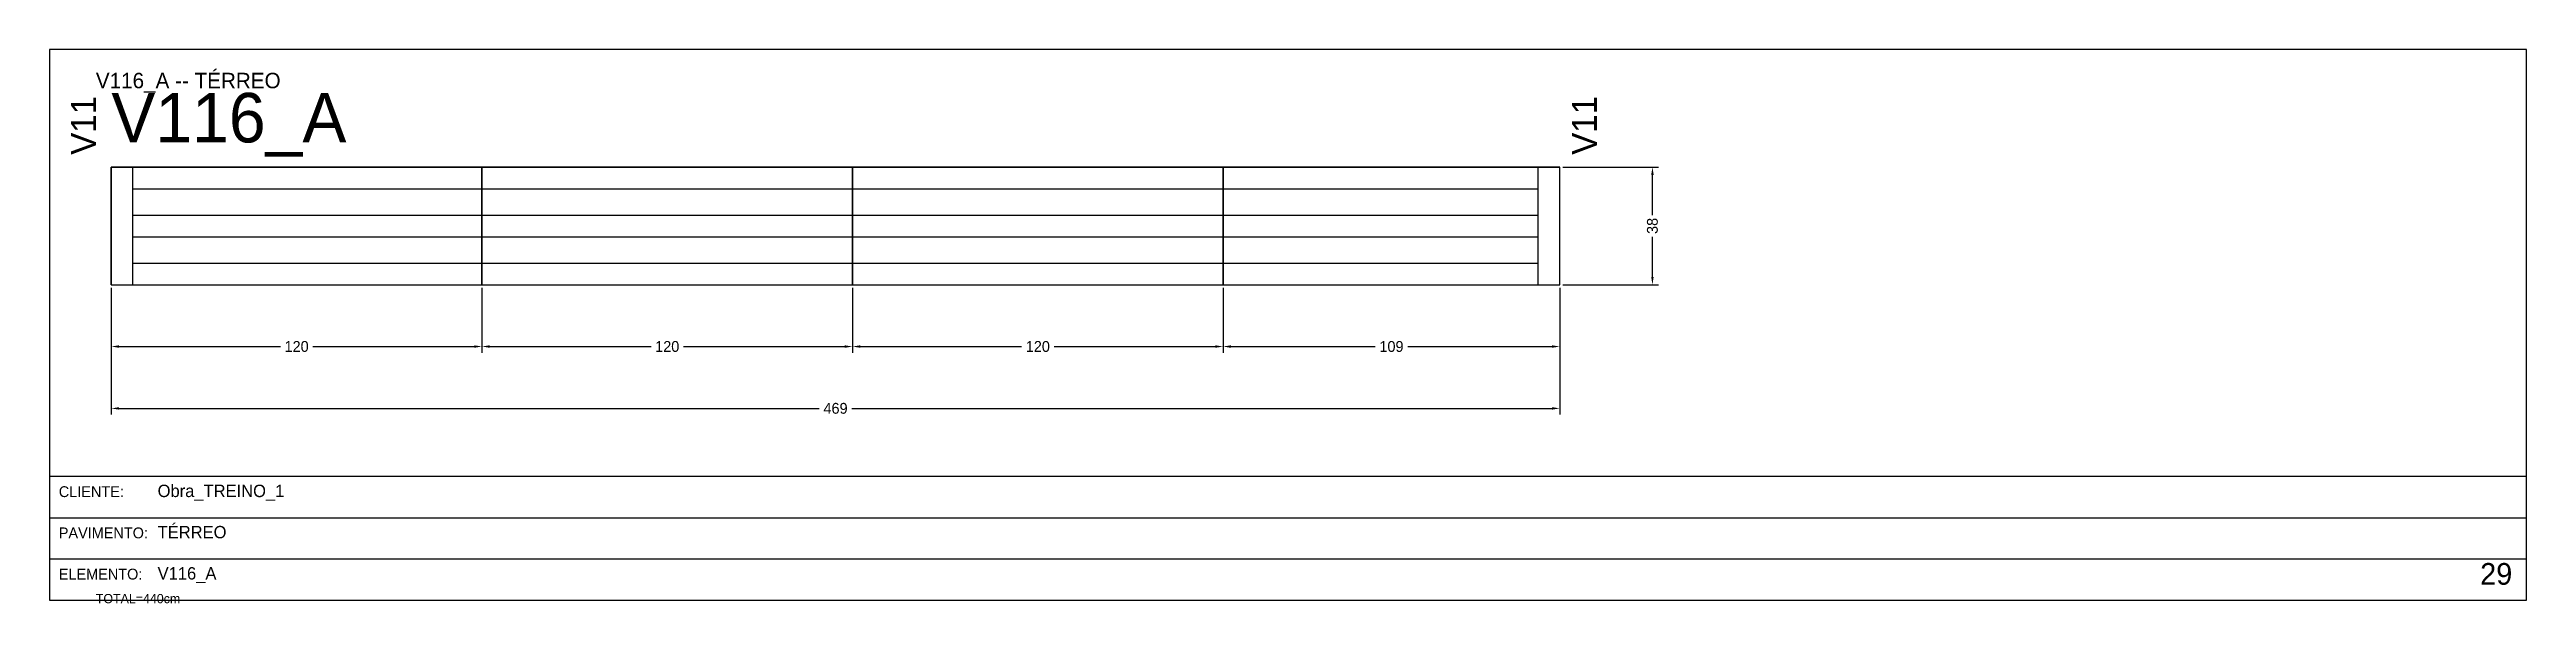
# Model space of a CAD drawing. Header units: metres. Extents: x 0 to 3268, y -4496 to 124.
# Drawn here: x 0 to 802, y -2425 to -2246 of the extents above; entities that cross this region are included whole.
import ezdxf

# ---------------------------------------------------------------- set-up
doc = ezdxf.new("R2010")
doc.units = ezdxf.units.M
for name, color, linetype in [('5', 5, 'Continuous'), ('BORDA_CELULA', 9, 'Continuous'), ('CARIMBO', 9, 'Continuous'), ('COTA', 241, 'Continuous'), ('NOMENCLATURA', 7, 'Continuous'), ('Painéis', 200, 'Continuous'), ('SARR_2.2x7', 40, 'Continuous')]:
    doc.layers.add(name, color=color, linetype=linetype)
doc.dimstyles.new('COTA', dxfattribs={"dimtxt": 3.5, "dimasz": 2.5, "dimexe": 2, "dimexo": 1, "dimgap": 0.9, "dimtad": 1, "dimdec": 0, "dimrnd": 1, "dimcen": 2.5, "dimclrd": 4, "dimclre": 4, "dimclrt": 4, "dimazin": 3, "dimtfac": 1, "dimtmove": 0, "dimatfit": 3})

msp = doc.modelspace()

# ---------------------------------------------------------------- texts
at = {"layer": '5'}
for p in [(15, -2280), (501, -2280)]:
    msp.add_text('V11', height=8, rotation=90, dxfattribs=at).set_placement(p)
at = {"layer": 'CARIMBO', "color": 9}
for s, p in [('CLIENTE:', (3, -2390.67)), ('PAVIMENTO:', (3, -2404)), ('ELEMENTO:', (3, -2417.33))]:
    msp.add_text(s, height=3.5, dxfattribs=at).set_placement(p)
at = {"layer": 'CARIMBO', "color": 2}
for s, p in [('Obra_TREINO_1', (35, -2390.67)), ('TÉRREO', (35, -2404)), ('V116_A', (35, -2417.33))]:
    msp.add_text(s, height=4, dxfattribs=at).set_placement(p)
at = {"layer": 'CARIMBO', "color": 3}
msp.add_text('29', height=7, dxfattribs=at).set_placement((787, -2419))
at = {"layer": 'COTA'}
msp.add_text('TOTAL=440cm', height=3, dxfattribs=at).set_placement((15, -2425))
at = {"layer": 'NOMENCLATURA'}
for s, height, p in [('V116_A -- TÉRREO', 5, (15, -2258.5)), ('V116_A', 16, (20, -2276))]:
    msp.add_text(s, height=height, dxfattribs=at).set_placement(p)

# ---------------------------------------------------------------- blocks, each defined once
blk = doc.blocks.new('_CLOSEDFILLED')
at = {"color": 0, "linetype": 'BYBLOCK'}
blk.add_solid([(-1, 0.16), (0, 0), (-1, -0.16)], dxfattribs=at)
blk = doc.blocks.new('*D261')
at = {"color": 4}
for p, q in [((20, -2323), (20, -2344)), ((140, -2323), (140, -2344)), ((22.5, -2342), (74.75, -2342)), ((85.25, -2342), (137.5, -2342))]:
    blk.add_line(p, q, dxfattribs=at)
at = {"layer": 'Defpoints'}
for p in [(20, -2322), (140, -2322), (20, -2342)]:
    blk.add_point(p, dxfattribs=at)
at = {"layer": 'COTA', "color": 4, "xscale": 2.5, "yscale": 2.5, "rotation": 180}
blk.add_blockref('_CLOSEDFILLED', (20, -2342), dxfattribs=at)
at = {"layer": 'COTA', "color": 4, "xscale": 2.5, "yscale": 2.5}
blk.add_blockref('_CLOSEDFILLED', (140, -2342), dxfattribs=at)
at = {"layer": 'COTA', "color": 4, "insert": (80, -2342), "char_height": 3.5, "attachment_point": 5}
blk.add_mtext('120', dxfattribs=at)
blk = doc.blocks.new('*D262')
at = {"color": 4}
for p, q in [((140, -2323), (140, -2344)), ((260, -2323), (260, -2344)), ((142.5, -2342), (194.75, -2342)), ((205.25, -2342), (257.5, -2342))]:
    blk.add_line(p, q, dxfattribs=at)
at = {"layer": 'Defpoints'}
for p in [(140, -2322), (260, -2322), (140, -2342)]:
    blk.add_point(p, dxfattribs=at)
at = {"layer": 'COTA', "color": 4, "xscale": 2.5, "yscale": 2.5, "rotation": 180}
blk.add_blockref('_CLOSEDFILLED', (140, -2342), dxfattribs=at)
at = {"layer": 'COTA', "color": 4, "xscale": 2.5, "yscale": 2.5}
blk.add_blockref('_CLOSEDFILLED', (260, -2342), dxfattribs=at)
at = {"layer": 'COTA', "color": 4, "insert": (200, -2342), "char_height": 3.5, "attachment_point": 5}
blk.add_mtext('120', dxfattribs=at)
blk = doc.blocks.new('*D263')
at = {"color": 4}
for p, q in [((260, -2323), (260, -2344)), ((380, -2323), (380, -2344)), ((262.5, -2342), (314.75, -2342)), ((325.25, -2342), (377.5, -2342))]:
    blk.add_line(p, q, dxfattribs=at)
at = {"layer": 'Defpoints'}
for p in [(260, -2322), (380, -2322), (260, -2342)]:
    blk.add_point(p, dxfattribs=at)
at = {"layer": 'COTA', "color": 4, "xscale": 2.5, "yscale": 2.5, "rotation": 180}
blk.add_blockref('_CLOSEDFILLED', (260, -2342), dxfattribs=at)
at = {"layer": 'COTA', "color": 4, "xscale": 2.5, "yscale": 2.5}
blk.add_blockref('_CLOSEDFILLED', (380, -2342), dxfattribs=at)
at = {"layer": 'COTA', "color": 4, "insert": (320, -2342), "char_height": 3.5, "attachment_point": 5}
blk.add_mtext('120', dxfattribs=at)
blk = doc.blocks.new('*D264')
at = {"color": 4}
for p, q in [((380, -2323), (380, -2344)), ((489, -2323), (489, -2344)), ((382.5, -2342), (429.25, -2342)), ((439.75, -2342), (486.5, -2342))]:
    blk.add_line(p, q, dxfattribs=at)
at = {"layer": 'Defpoints'}
for p in [(380, -2322), (489, -2322), (380, -2342)]:
    blk.add_point(p, dxfattribs=at)
at = {"layer": 'COTA', "color": 4, "xscale": 2.5, "yscale": 2.5, "rotation": 180}
blk.add_blockref('_CLOSEDFILLED', (380, -2342), dxfattribs=at)
at = {"layer": 'COTA', "color": 4, "xscale": 2.5, "yscale": 2.5}
blk.add_blockref('_CLOSEDFILLED', (489, -2342), dxfattribs=at)
at = {"layer": 'COTA', "color": 4, "insert": (434.5, -2342), "char_height": 3.5, "attachment_point": 5}
blk.add_mtext('109', dxfattribs=at)
blk = doc.blocks.new('*D265')
at = {"color": 4}
for p, q in [((20, -2323), (20, -2364)), ((489, -2323), (489, -2364)), ((22.5, -2362), (249.25, -2362)), ((259.75, -2362), (486.5, -2362))]:
    blk.add_line(p, q, dxfattribs=at)
at = {"layer": 'Defpoints'}
for p in [(20, -2322), (489, -2322), (20, -2362)]:
    blk.add_point(p, dxfattribs=at)
at = {"layer": 'COTA', "color": 4, "xscale": 2.5, "yscale": 2.5, "rotation": 180}
blk.add_blockref('_CLOSEDFILLED', (20, -2362), dxfattribs=at)
at = {"layer": 'COTA', "color": 4, "xscale": 2.5, "yscale": 2.5}
blk.add_blockref('_CLOSEDFILLED', (489, -2362), dxfattribs=at)
at = {"layer": 'COTA', "color": 4, "insert": (254.5, -2362), "char_height": 3.5, "attachment_point": 5}
blk.add_mtext('469', dxfattribs=at)
blk = doc.blocks.new('*D266')
at = {"color": 4}
for p, q in [((490, -2284), (521, -2284)), ((519, -2299.5), (519, -2286.5)), ((519, -2319.5), (519, -2306.5)), ((490, -2322), (521, -2322))]:
    blk.add_line(p, q, dxfattribs=at)
at = {"layer": 'Defpoints'}
for p in [(489, -2284), (489, -2322), (519, -2322)]:
    blk.add_point(p, dxfattribs=at)
at = {"layer": 'COTA', "color": 4, "xscale": 2.5, "yscale": 2.5}
for p, rotation in [((519, -2284), 90), ((519, -2322), 270)]:
    blk.add_blockref('_CLOSEDFILLED', p, dxfattribs=dict(at, rotation=rotation))
at = {"layer": 'COTA', "color": 4, "insert": (519, -2303), "char_height": 3.5, "attachment_point": 5, "rotation": 90}
blk.add_mtext('38', dxfattribs=at)
blk = doc.blocks.new('*D267')
at = {"color": 4}
for p, q in [((490, -2284), (521, -2284)), ((519, -2299.5), (519, -2286.5)), ((519, -2319.5), (519, -2306.5)), ((490, -2322), (521, -2322))]:
    blk.add_line(p, q, dxfattribs=at)
at = {"layer": 'Defpoints'}
for p in [(489, -2284), (489, -2322), (519, -2322)]:
    blk.add_point(p, dxfattribs=at)
at = {"layer": 'COTA', "color": 4, "xscale": 2.5, "yscale": 2.5}
for p, rotation in [((519, -2284), 90), ((519, -2322), 270)]:
    blk.add_blockref('_CLOSEDFILLED', p, dxfattribs=dict(at, rotation=rotation))
at = {"layer": 'COTA', "color": 4, "insert": (519, -2303), "char_height": 3.5, "attachment_point": 5, "rotation": 90}
blk.add_mtext('38', dxfattribs=at)
blk = doc.blocks.new('*D268')
at = {"color": 4}
for p, q in [((490, -2284), (521, -2284)), ((519, -2299.5), (519, -2286.5)), ((519, -2319.5), (519, -2306.5)), ((490, -2322), (521, -2322))]:
    blk.add_line(p, q, dxfattribs=at)
at = {"layer": 'Defpoints'}
for p in [(489, -2284), (489, -2322), (519, -2322)]:
    blk.add_point(p, dxfattribs=at)
at = {"layer": 'COTA', "color": 4, "xscale": 2.5, "yscale": 2.5}
for p, rotation in [((519, -2284), 90), ((519, -2322), 270)]:
    blk.add_blockref('_CLOSEDFILLED', p, dxfattribs=dict(at, rotation=rotation))
at = {"layer": 'COTA', "color": 4, "insert": (519, -2303), "char_height": 3.5, "attachment_point": 5, "rotation": 90}
blk.add_mtext('38', dxfattribs=at)
blk = doc.blocks.new('*D269')
at = {"color": 4}
for p, q in [((490, -2284), (521, -2284)), ((519, -2299.5), (519, -2286.5)), ((519, -2319.5), (519, -2306.5)), ((490, -2322), (521, -2322))]:
    blk.add_line(p, q, dxfattribs=at)
at = {"layer": 'Defpoints'}
for p in [(489, -2284), (489, -2322), (519, -2322)]:
    blk.add_point(p, dxfattribs=at)
at = {"layer": 'COTA', "color": 4, "xscale": 2.5, "yscale": 2.5}
for p, rotation in [((519, -2284), 90), ((519, -2322), 270)]:
    blk.add_blockref('_CLOSEDFILLED', p, dxfattribs=dict(at, rotation=rotation))
at = {"layer": 'COTA', "color": 4, "insert": (519, -2303), "char_height": 3.5, "attachment_point": 5, "rotation": 90}
blk.add_mtext('38', dxfattribs=at)

# ---------------------------------------------------------------- dimensions: what is measured, and where the dimension line sits
at = {"layer": 'COTA'}
for picture in ['*D266', '*D267', '*D268', '*D269']:
    dim = msp.add_linear_dim(base=(519, -2322), p1=(489, -2322), p2=(489, -2284), angle=90, dimstyle='COTA', dxfattribs=at)
    dim.commit()
    dim.dimension.update_dxf_attribs({"geometry": picture, "text_midpoint": (519, -2303)})
for base, p1, p2, picture, middle in [((20, -2342), (20, -2322), (140, -2322), '*D261', (80, -2342)), ((20, -2362), (20, -2322), (489, -2322), '*D265', (254.5, -2362)), ((140, -2342), (140, -2322), (260, -2322), '*D262', (200, -2342)), ((260, -2342), (260, -2322), (380, -2322), '*D263', (320, -2342)), ((380, -2342), (380, -2322), (489, -2322), '*D264', (434.5, -2342))]:
    dim = msp.add_linear_dim(base=base, p1=p1, p2=p2, dimstyle='COTA', dxfattribs=at)
    dim.commit()
    dim.dimension.update_dxf_attribs({"geometry": picture, "text_midpoint": middle})

# ---------------------------------------------------------------- linework, layer by layer
at = {"layer": 'BORDA_CELULA'}
for points in [[(0, -2424), (802, -2424), (802, -2246), (0, -2246)], [(0, -2424), (802, -2424), (802, -2384), (0, -2384)]]:
    msp.add_lwpolyline(points, close=True, dxfattribs=at)
at = {"layer": 'CARIMBO'}
for p, q in [((0, -2397.33), (802, -2397.33)), ((0, -2410.67), (802, -2410.67)), ((0, -2424), (802, -2424))]:
    msp.add_line(p, q, dxfattribs=at)
at = {"layer": 'Painéis'}
for points in [[(20, -2322), (20, -2284)], [(20, -2284), (140, -2284)], [(20, -2322), (140, -2322), (140, -2284), (20, -2284), (20, -2322)], [(140, -2322), (140, -2284)], [(140, -2284), (260, -2284)], [(140, -2322), (260, -2322), (260, -2284), (140, -2284), (140, -2322)], [(260, -2322), (260, -2284)], [(260, -2284), (380, -2284)], [(260, -2322), (380, -2322), (380, -2284), (260, -2284), (260, -2322)], [(380, -2322), (380, -2284)], [(380, -2284), (489, -2284)], [(380, -2322), (489, -2322), (489, -2284), (380, -2284), (380, -2322)], [(489, -2322), (489, -2284)], [(20, -2322), (140, -2322)], [(140, -2322), (260, -2322)], [(260, -2322), (380, -2322)], [(380, -2322), (489, -2322)]]:
    msp.add_lwpolyline(points, dxfattribs=at)
at = {"layer": 'SARR_2.2x7'}
for points in [[(27, -2322), (27, -2284)], [(482, -2322), (482, -2284)], [(27, -2291), (140, -2291)], [(140, -2291), (260, -2291)], [(260, -2291), (380, -2291)], [(380, -2291), (482, -2291)], [(27, -2299.5), (140, -2299.5)], [(140, -2299.5), (260, -2299.5)], [(260, -2299.5), (380, -2299.5)], [(380, -2299.5), (482, -2299.5)], [(27, -2306.5), (140, -2306.5)], [(140, -2306.5), (260, -2306.5)], [(260, -2306.5), (380, -2306.5)], [(380, -2306.5), (482, -2306.5)], [(27, -2315), (140, -2315)], [(140, -2315), (260, -2315)], [(260, -2315), (380, -2315)], [(380, -2315), (482, -2315)]]:
    msp.add_lwpolyline(points, dxfattribs=at)

msp.set_redraw_order([(e.dxf.handle, doc.entitydb.next_handle()) for e in msp.query("TEXT MTEXT ATTDEF DIMENSION ARC_DIMENSION")])  # texts and dimensions are drawn at this point

doc.saveas('drawing.dxf')
